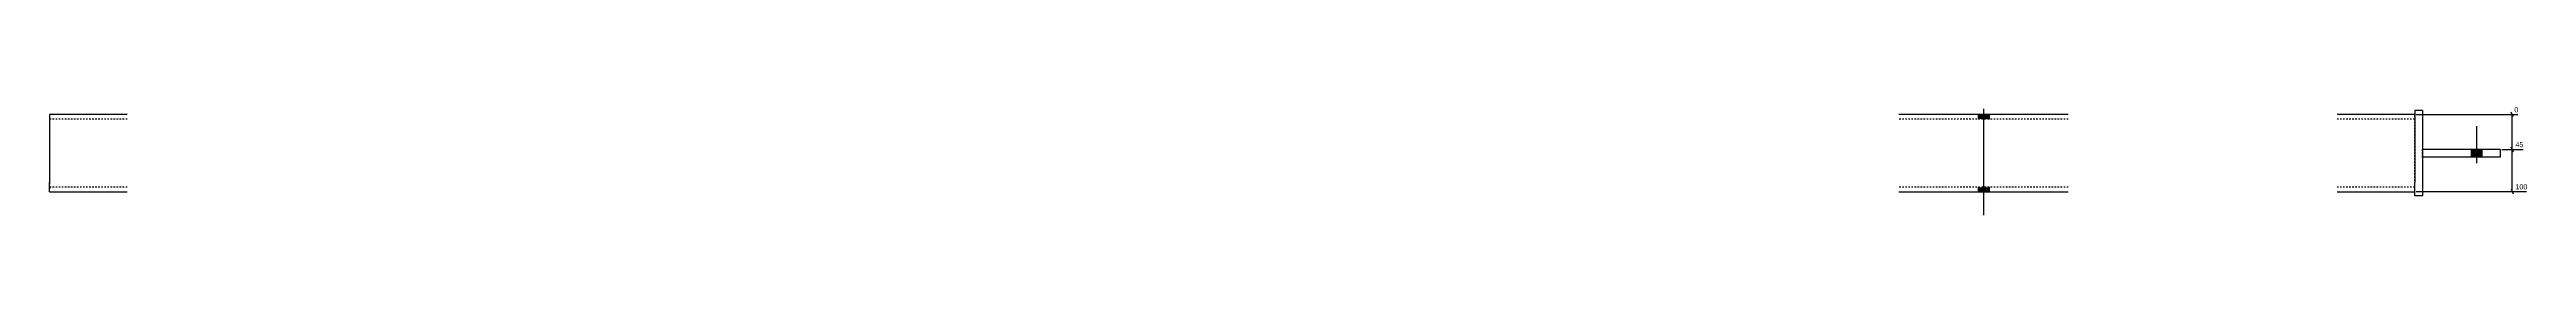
# Model space of a CAD drawing. Header units: millimetres. Extents: x 17 to 19241, y -8 to 1053.
# Drawn here: x 7244 to 10433, y -8 to 133 of the extents above; entities that cross this region are included whole.
import ezdxf

# ---------------------------------------------------------------- set-up
doc = ezdxf.new("R2010")
doc.units = ezdxf.units.MM
doc.linetypes.add('DXK_LINE_DOT2', pattern=[3.9198, 1.9599, -1.9599])
doc.layers.add('MÅLSÆTNING', color=7, linetype='Continuous')
doc.layers.add('STÅL', color=7, linetype='Continuous')
doc.styles.add('Arial Narrow', font='ARIALN.TTF', dxfattribs={"height": 0.2})

msp = doc.modelspace()

# ---------------------------------------------------------------- hatches: boundary and pattern name
at = {"layer": 'STÅL', "linetype": 'Continuous'}
for points in [[(9741.3, 122.3), (9727.3, 122.3), (9727.3, 116.3), (9741.3, 116.3)], [(9741.3, 122.3), (9727.3, 122.3), (9727.3, 116.3), (9741.3, 116.3)], [(10376.3, 77.3), (10362.3, 77.3), (10362.3, 67.3), (10376.3, 67.3)], [(10376.3, 77.3), (10362.3, 77.3), (10362.3, 67.3), (10376.3, 67.3)], [(9741.3, 28.3), (9727.3, 28.3), (9727.3, 22.3), (9741.3, 22.3)], [(9741.3, 28.3), (9727.3, 28.3), (9727.3, 22.3), (9741.3, 22.3)]]:
    msp.add_hatch(color=96, dxfattribs=at).paths.add_polyline_path(points)

# ---------------------------------------------------------------- linework, layer by layer
at = {"layer": 'MÅLSÆTNING', "color": 7, "linetype": 'Continuous'}
for p, q in [((10291.3, 122.3), (10422, 122.3)), ((10415.9, 119.3), (10413.5, 125.3)), ((10414.7, 77.3), (10414.7, 122.3)), ((10401.3, 77.3), (10428.8, 77.3)), ((10401.3, 77.3), (10428.8, 77.3)), ((10413.5, 80.3), (10415.9, 74.3)), ((10415.9, 74.3), (10413.5, 80.3)), ((10414.7, 22.8), (10414.7, 77.3)), ((10291.3, 22.8), (10433.1, 22.8)), ((10413.5, 25.8), (10415.9, 19.8))]:
    msp.add_line(p, q, dxfattribs=at)
at = {"layer": 'STÅL', "color": 96, "linetype": 'Continuous'}
for p, q in [((9734.3, 129.8), (9734.3, -7.7)), ((9734.3, 129.8), (9734.3, -7.7)), ((9727.3, 122.3), (9727.3, 116.3)), ((9727.3, 122.3), (9727.3, 116.3)), ((9741.3, 122.3), (9741.3, 116.3)), ((9741.3, 122.3), (9741.3, 116.3)), ((10369.3, 59.3), (10369.3, 107.3)), ((10369.3, 59.3), (10369.3, 107.3)), ((10362.3, 67.3), (10362.3, 77.3)), ((10362.3, 67.3), (10362.3, 77.3)), ((10376.3, 67.3), (10376.3, 77.3)), ((10376.3, 67.3), (10376.3, 77.3)), ((9727.3, 28.3), (9727.3, 22.3)), ((9727.3, 28.3), (9727.3, 22.3)), ((9741.3, 28.3), (9741.3, 22.3)), ((9741.3, 28.3), (9741.3, 22.3))]:
    msp.add_line(p, q, dxfattribs=at)
at = {"layer": 'STÅL', "color": 2, "linetype": 'Continuous'}
for p, q in [((7244.3, 122.3), (7244.3, 110.3)), ((7344.3, 122.3), (7244.3, 122.3)), ((7244.3, 110.3), (7244.3, 34.3)), ((9843.3, 122.3), (9625.3, 122.3)), ((10289.3, 122.3), (10189.3, 122.3)), ((10289.3, 127.3), (10289.3, 119.8)), ((10299.3, 127.3), (10289.3, 127.3)), ((10289.3, 118.8), (10289.3, 119.8)), ((10289.3, 118.8), (10289.3, 110.3)), ((10289.3, 110.3), (10289.3, 34.3)), ((10299.3, 127.3), (10299.3, 77.3)), ((10399.3, 77.3), (10299.3, 77.3)), ((10299.3, 77.3), (10299.3, 67.3)), ((10399.3, 67.3), (10299.3, 67.3)), ((10299.3, 67.3), (10299.3, 17.3)), ((10399.3, 77.3), (10399.3, 67.3)), ((7244.3, 23.2), (7244.3, 34.3)), ((10289.3, 24.8), (10289.3, 34.3)), ((7244.3, 22.3), (7244.3, 23.2)), ((7244.3, 22.3), (7344.3, 22.3)), ((9625.3, 22.3), (9843.3, 22.3)), ((10189.3, 22.3), (10289.3, 22.3)), ((10289.3, 17.3), (10289.3, 24.8)), ((10299.3, 17.3), (10289.3, 17.3))]:
    msp.add_line(p, q, dxfattribs=at)
at = {"layer": 'STÅL', "color": 7, "linetype": 'DXK_LINE_DOT2'}
for p, q in [((7244.3, 122.3), (7244.3, 121.4)), ((7244.3, 121.4), (7244.3, 118.8)), ((7344.3, 116.3), (7244.3, 116.3)), ((9843.3, 116.3), (9625.3, 116.3)), ((10289.3, 116.3), (10189.3, 116.3)), ((10289.3, 119.8), (10289.3, 122.3)), ((10289.3, 24.8), (10289.3, 119.8)), ((10299.3, 67.3), (10299.3, 77.3)), ((7244.3, 34.3), (7244.3, 29.7)), ((7244.3, 29.7), (7244.3, 28.8)), ((7244.3, 28.8), (7244.3, 28.3)), ((7344.3, 28.3), (7244.3, 28.3)), ((7244.3, 28.3), (7244.3, 25.8)), ((9843.3, 28.3), (9625.3, 28.3)), ((10289.3, 28.3), (10189.3, 28.3)), ((10289.3, 23.2), (10289.3, 24.8)), ((10289.3, 22.3), (10289.3, 23.2))]:
    msp.add_line(p, q, dxfattribs=at)

# ---------------------------------------------------------------- next in the draw order: wipeouts: each hides what was drawn before it
at = {"color": 0, "linetype": 'Continuous'}
for points in [[(10423.4, 123.7), (10423.4, 133.5), (10416.3, 133.5), (10416.3, 123.7)], [(10428.9, 78.7), (10428.9, 88.5), (10417.6, 88.5), (10417.6, 78.7)], [(10433.2, 24.2), (10433.2, 34), (10417.6, 34), (10417.6, 24.2)]]:
    msp.add_wipeout(points, dxfattribs=at).dxf.layer = 'MÅLSÆTNING'

# ---------------------------------------------------------------- next in the draw order: texts
at = {"layer": 'MÅLSÆTNING', "color": 3, "linetype": 'Continuous', "style": 'Arial Narrow'}
for s, p in [('0', (10417.7, 125.1)), ('45', (10419, 80.1)), ('100', (10419, 25.6))]:
    msp.add_text(s, height=6.68, dxfattribs=at).set_placement(p)

doc.saveas('drawing.dxf')
